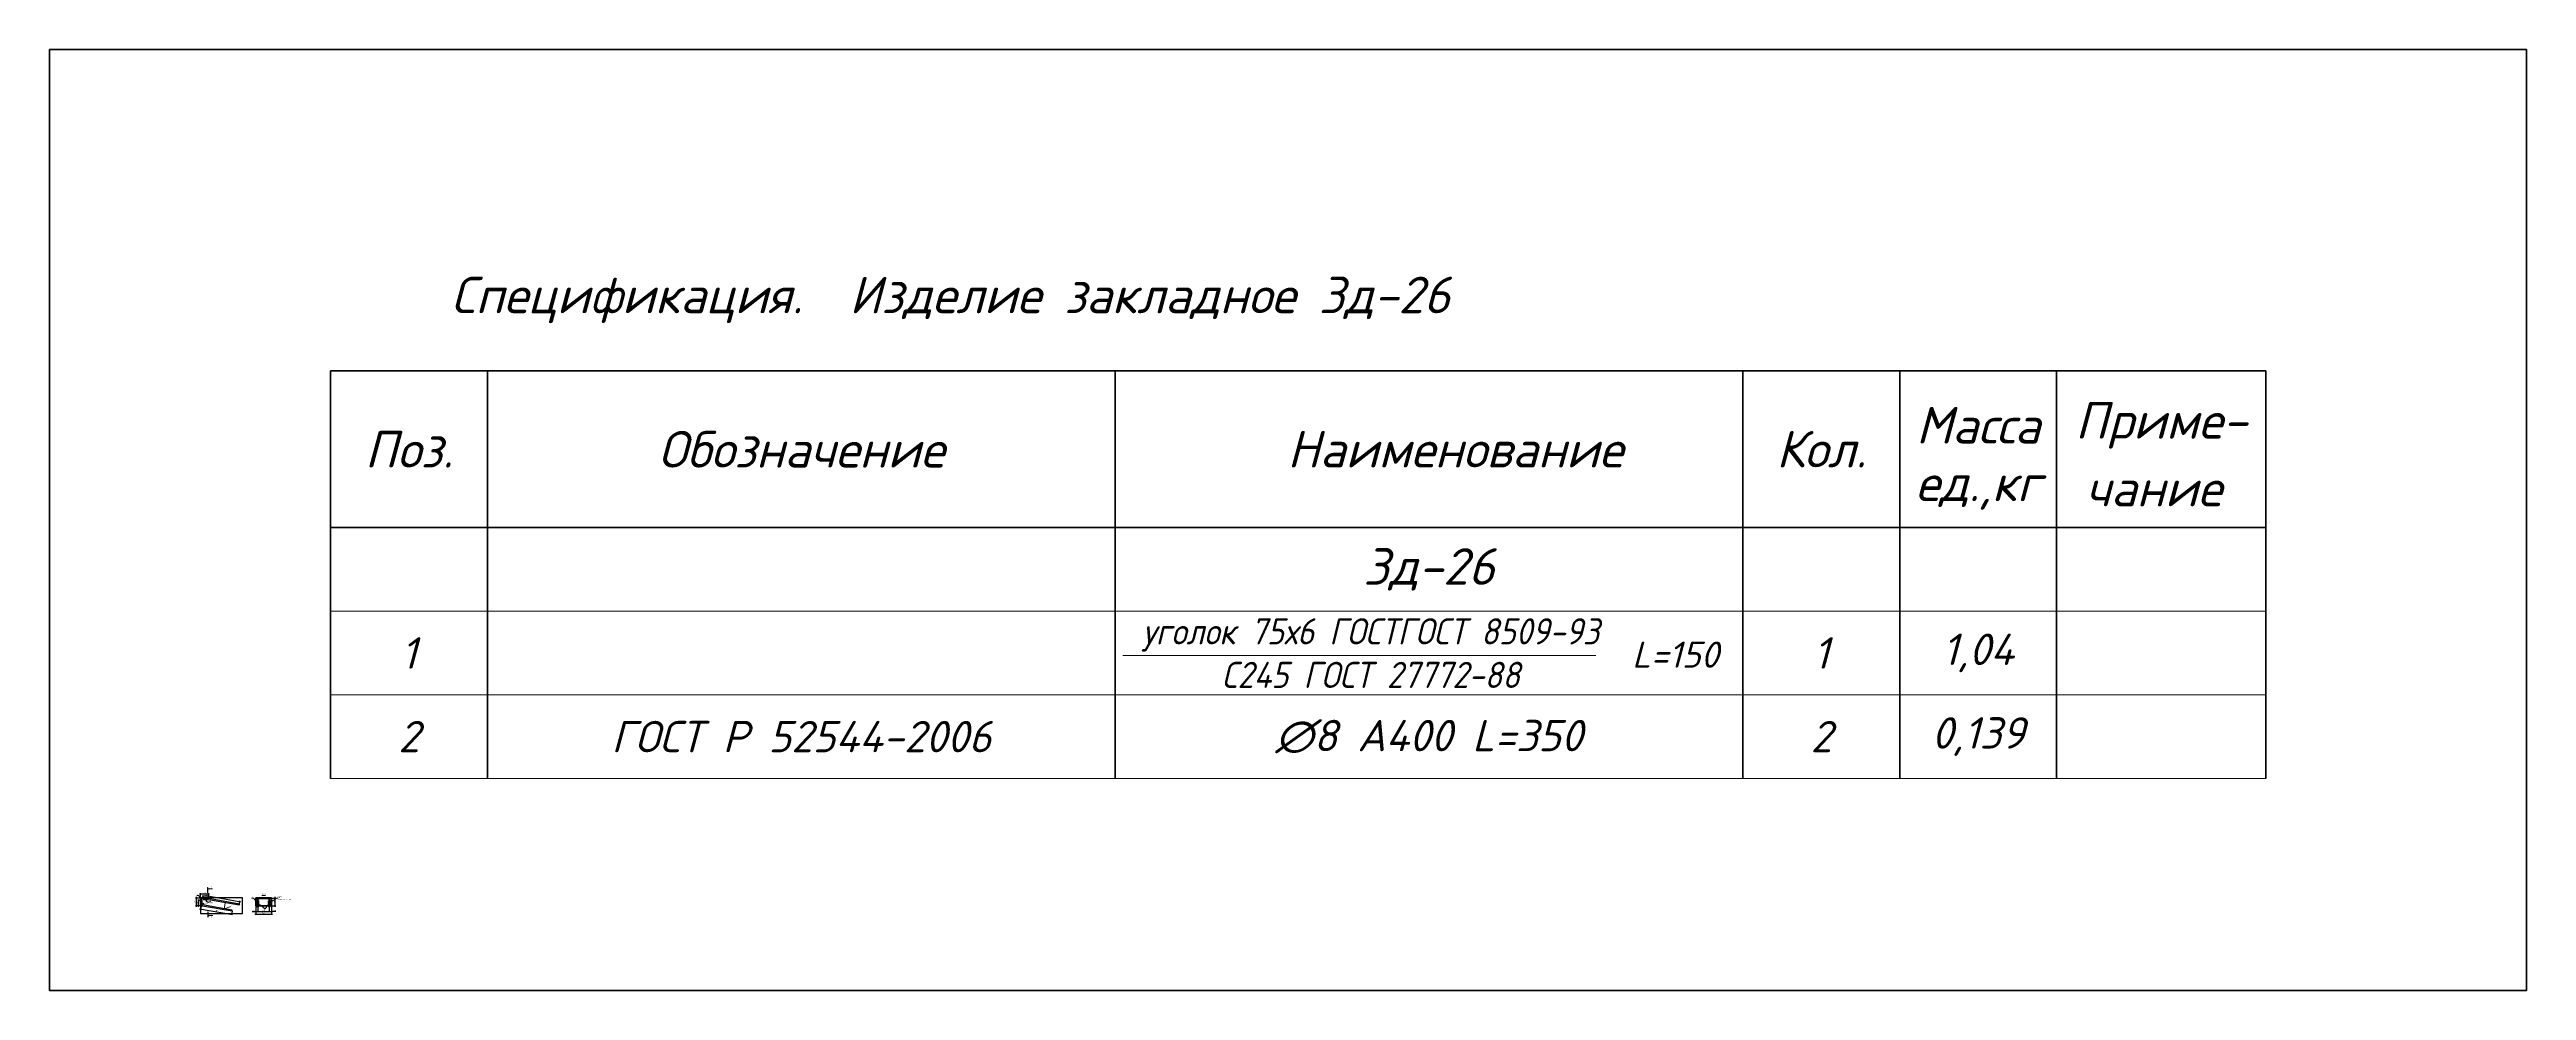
# Model space of a CAD drawing. Header units: millimetres. Extents: x -1807136 to 209800, y 0 to 410608.
# Drawn here: x 186123 to 209800, y 56757 to 65759 of the extents above; entities that cross this region are included whole.
import ezdxf
from ezdxf import colors
from ezdxf.entities.mleader import LeaderData, LeaderLine
from ezdxf.enums import TextEntityAlignment as Align
from ezdxf.math import Vec2, Vec3

# ---------------------------------------------------------------- set-up
doc = ezdxf.new("R2010")
doc.units = ezdxf.units.MM
doc.header["$PDMODE"] = 3
doc.layers.get('0').update_dxf_attribs({"lineweight": 5})
doc.layers.get('Defpoints').update_dxf_attribs({"lineweight": 0})
for name, color, linetype, lineweight in [('!!!Металл разрез', 7, 'Continuous', 35), ('#Cварка', 96, 'Continuous', 30), ('#Dimensions', 7, 'Continuous', 9), ('#Арматура', 152, 'Continuous', 30), ('k_ Размеры', 7, 'Continuous', 15), ('k_ Рамка', 252, 'Continuous', 40), ('Штриховка', 7, 'Continuous', 25)]:
    doc.layers.add(name, color=color, linetype=linetype, lineweight=lineweight)
doc.layers.add('#Hatch', color=252, linetype='Continuous', lineweight=5, true_color=0x696969)
doc.styles.add('STEP PR', font='isocpeui.ttf')
doc.dimstyles.new('SPDS', dxfattribs={"dimscale": 10, "dimtxt": 2.5, "dimasz": 2, "dimexe": 1.25, "dimexo": 0.625, "dimtad": 1, "dimdec": 0, "dimrnd": 0.001, "dimtxsty": 'STEP PR', "dimblk": 'ARCHTICK', "dimcen": 2.5, "dimdle": 2, "dimclrd": 256, "dimclre": 256, "dimclrt": 7, "dimadec": 0, "dimazin": 2, "dimtfac": 0.75, "dimtdec": 0, "dimtmove": 1, "dimatfit": 3, "dimfxl": 1, "dimtolj": 1, "dimarcsym": 1})

# ---------------------------------------------------------------- blocks, each defined once
blk = doc.blocks.new('*U197')
at = {"linetype": 'ByBlock', "ltscale": 100}
h = blk.add_hatch(color=256, dxfattribs=at)
h.dxf.hatch_style = 1
h.paths.add_polyline_path([(35, 1000), (-35, 1000), (-35, 0), (35, 0)])
h = blk.add_hatch(color=256, dxfattribs=at)
h.dxf.hatch_style = 1
h.paths.add_polyline_path([(335, 750), (335, 700), (335, 650), (35, 700)])
for p, q in [((-35, 1000), (35, 1000)), ((-35, 0), (-35, 1000)), ((35, 0), (-35, 0)), ((35, 1000), (35, 0)), ((35, 700), (335, 750)), ((35, 700), (335, 650)), ((335, 750), (335, 700)), ((335, 650), (335, 700))]:
    blk.add_line(p, q, dxfattribs=at)
at = {"linetype": 'ByBlock', "ltscale": 100, "extrusion": (0, 1, 0), "elevation": 700}
blk.add_lwpolyline([(-925, 0), (-335, 0)], dxfattribs=at)
at = {"ltscale": 100, "style": 'STEP PR'}
blk.add_attdef('Nv', text='', height=350, dxfattribs=at).set_placement((781, 790), align=Align.RIGHT)
blk = doc.blocks.new('*U198')
at = {"linetype": 'ByBlock', "ltscale": 100}
h = blk.add_hatch(color=256, dxfattribs=at)
h.dxf.hatch_style = 1
h.paths.add_polyline_path([(35, 0), (-35, 0), (-35, -1000), (35, -1000)])
h = blk.add_hatch(color=256, dxfattribs=at)
h.dxf.hatch_style = 1
h.paths.add_polyline_path([(335, -750), (335, -700), (335, -650), (35, -700)])
for p, q in [((35, 0), (-35, 0)), ((-35, 0), (-35, -1000)), ((35, -1000), (35, 0)), ((-35, -1000), (35, -1000)), ((35, -700), (335, -650)), ((35, -700), (335, -750)), ((335, -650), (335, -700)), ((335, -750), (335, -700))]:
    blk.add_line(p, q, dxfattribs=at)
at = {"linetype": 'ByBlock', "ltscale": 100, "extrusion": (0, -1, 0), "elevation": 700}
blk.add_lwpolyline([(925, 0), (335, 0)], dxfattribs=at)
at = {"ltscale": 100, "style": 'STEP PR'}
blk.add_attdef('Nv', text='', height=350, dxfattribs=at).set_placement((781, -1140), align=Align.RIGHT)
blk = doc.blocks.new('*U179')
for p, q in [((-18500, -1500), (0, -1500)), ((-18500, -3000), (-18500, -1500)), ((-17000, -3000), (-17000, -1500)), ((-11000, -3000), (-11000, -1500)), ((-5000, -3000), (-5000, -1500)), ((-3500, -3000), (-3500, -1500)), ((-2000, -3000), (-2000, -1500)), ((0, -1500), (0, -3000)), ((0, -3000), (-18500, -3000)), ((-18500, -5400), (-18500, -3000)), ((-17000, -5400), (-17000, -3000)), ((-11000, -5400), (-11000, -3000)), ((-5000, -5400), (-5000, -3000)), ((-3500, -5400), (-3500, -3000)), ((-2000, -5400), (-2000, -3000)), ((0, -5400), (0, -3000))]:
    blk.add_line(p, q)
at = {"color": 8, "lineweight": 20}
for p, q in [((0, -3800), (-18500, -3800)), ((0, -4600), (-18500, -4600)), ((0, -5400), (-18500, -5400))]:
    blk.add_line(p, q, dxfattribs=at)
at = {"style": 'STEP PR'}
for s, p in [('Масса', (-2750, -2021)), ('Приме-', (-1000, -2021)), ('Поз.', (-17750, -2250)), ('Обозначение', (-14000, -2250)), ('Наименование', (-7750, -2250)), ('Кол.', (-4250, -2250)), ('ед.,кг', (-2750, -2613)), ('чание', (-1073, -2622))]:
    blk.add_text(s, height=350, dxfattribs=at).set_placement(p, align=Align.MIDDLE)
at = {"style": 'STEP PR', "flags": 8}
blk.add_attdef('СПЕЦИФИКАЦИЯ', (-18463, -950), '', height=400, dxfattribs=at)
blk = doc.blocks.new('*U562')
at = {"color": 0, "linetype": 'ByBlock', "lineweight": -2}
for p, q in [((-75, 0), (-75, 3)), ((-75, 0), (0, 0)), ((-72, 6), (-15, 6)), ((-6, 15), (-6, 72)), ((0, 75), (-3, 75)), ((0, 0), (0, 75))]:
    blk.add_line(p, q, dxfattribs=at)
for centre, radius, start, end in [((-72, 3), 3, 90, 180), ((-15, 15), 9, 270, 0), ((-3, 72), 3, 89.9248, 180.0752)]:
    blk.add_arc(centre, radius, start, end, dxfattribs=at)
blk = doc.blocks.new('_ArchTick')
at = {"color": 0, "linetype": 'ByBlock', "const_width": 0.15}
blk.add_lwpolyline([(-0.5, -0.5), (0.5, 0.5)], dxfattribs=at)
blk = doc.blocks.new('*D563')
at = {"layer": '#Dimensions', "lineweight": -2, "transparency": 16777216}
for p, q in [((187557, 57682), (187652, 57682)), ((187567, 57645), (187567, 57688)), ((187642, 57645), (187642, 57688))]:
    blk.add_line(p, q, dxfattribs=at)
at = {"layer": 'Defpoints', "color": 0, "transparency": 16777216}
for p in [(187567, 57642), (187642, 57682), (187642, 57642)]:
    blk.add_point(p, dxfattribs=at)
at = {"layer": '#Dimensions', "lineweight": -2, "transparency": 16777216, "xscale": 10, "yscale": 10, "zscale": 10, "rotation": 180}
blk.add_blockref('_ArchTick', (187567, 57682), dxfattribs=at)
at = {"layer": '#Dimensions', "lineweight": -2, "transparency": 16777216, "xscale": 10, "yscale": 10, "zscale": 10}
blk.add_blockref('_ArchTick', (187642, 57682), dxfattribs=at)
at = {"layer": '#Dimensions', "color": 7, "transparency": 16777216, "insert": (187605, 57691), "char_height": 12.5, "attachment_point": 5, "style": 'STEP PR'}
blk.add_mtext('\\A1;75', dxfattribs=at)
blk = doc.blocks.new('*D564')
at = {"layer": '#Dimensions', "lineweight": -2, "transparency": 16777216}
for p, q in [((187564, 57642), (187518, 57642)), ((187564, 57567), (187518, 57567)), ((187524, 57652), (187524, 57557))]:
    blk.add_line(p, q, dxfattribs=at)
at = {"layer": 'Defpoints', "color": 0, "transparency": 16777216}
for p in [(187524, 57567), (187567, 57642), (187567, 57567)]:
    blk.add_point(p, dxfattribs=at)
at = {"layer": '#Dimensions', "lineweight": -2, "transparency": 16777216, "xscale": 10, "yscale": 10, "zscale": 10}
for p, rotation in [((187524, 57642), 90), ((187524, 57567), 270)]:
    blk.add_blockref('_ArchTick', p, dxfattribs=dict(at, rotation=rotation))
at = {"layer": '#Dimensions', "color": 7, "transparency": 16777216, "insert": (187515, 57605), "char_height": 12.5, "attachment_point": 5, "rotation": 90, "style": 'STEP PR'}
blk.add_mtext('\\A1;75', dxfattribs=at)
blk = doc.blocks.new('*D565')
at = {"layer": '#Dimensions', "lineweight": -2, "transparency": 16777216}
for p, q in [((187570, 57617), (187541, 57617)), ((187564, 57567), (187541, 57567)), ((187547, 57557), (187547, 57627))]:
    blk.add_line(p, q, dxfattribs=at)
at = {"layer": 'Defpoints', "color": 0, "transparency": 16777216}
for p in [(187547, 57617), (187567, 57567), (187573, 57617)]:
    blk.add_point(p, dxfattribs=at)
at = {"layer": '#Dimensions', "lineweight": -2, "transparency": 16777216, "xscale": 10, "yscale": 10, "zscale": 10}
for p, rotation in [((187547, 57617), 90), ((187547, 57567), 270)]:
    blk.add_blockref('_ArchTick', p, dxfattribs=dict(at, rotation=rotation))
at = {"layer": '#Dimensions', "color": 7, "transparency": 16777216, "insert": (187537, 57592), "char_height": 12.5, "attachment_point": 5, "rotation": 90, "style": 'STEP PR'}
blk.add_mtext('\\A1;50', dxfattribs=at)
blk = doc.blocks.new('*D566')
at = {"layer": '#Dimensions', "lineweight": -2, "transparency": 16777216}
for p, q in [((187652, 57660), (187582, 57660)), ((187592, 57639), (187592, 57666)), ((187642, 57645), (187642, 57666))]:
    blk.add_line(p, q, dxfattribs=at)
at = {"layer": 'Defpoints', "color": 0, "transparency": 16777216}
for p in [(187592, 57660), (187592, 57636), (187642, 57642)]:
    blk.add_point(p, dxfattribs=at)
at = {"layer": '#Dimensions', "lineweight": -2, "transparency": 16777216, "xscale": 10, "yscale": 10, "zscale": 10, "rotation": 180}
blk.add_blockref('_ArchTick', (187592, 57660), dxfattribs=at)
at = {"layer": '#Dimensions', "lineweight": -2, "transparency": 16777216, "xscale": 10, "yscale": 10, "zscale": 10}
blk.add_blockref('_ArchTick', (187642, 57660), dxfattribs=at)
at = {"layer": '#Dimensions', "color": 7, "transparency": 16777216, "insert": (187617, 57670), "char_height": 12.5, "attachment_point": 5, "style": 'STEP PR'}
blk.add_mtext('\\A1;50', dxfattribs=at)
blk = doc.blocks.new('*D567')
at = {"layer": '#Dimensions', "lineweight": -2, "transparency": 16777216}
for p, q in [((187557, 57538), (187873, 57485)), ((187572, 57565), (187566, 57530)), ((187868, 57515), (187862, 57480))]:
    blk.add_line(p, q, dxfattribs=at)
at = {"layer": 'Defpoints', "color": 0, "transparency": 16777216}
for p in [(187572, 57568), (187863, 57486), (187869, 57518)]:
    blk.add_point(p, dxfattribs=at)
at = {"layer": '#Dimensions', "lineweight": -2, "transparency": 16777216, "xscale": 10, "yscale": 10, "zscale": 10}
for p, rotation in [((187567, 57536), 170.4275924091207), ((187863, 57486), 350.4275924091207)]:
    blk.add_blockref('_ArchTick', p, dxfattribs=dict(at, rotation=rotation))
at = {"layer": '#Dimensions', "color": 7, "transparency": 16777216, "insert": (187717, 57521), "char_height": 12.5, "attachment_point": 5, "rotation": 350.4276, "style": 'STEP PR'}
blk.add_mtext('\\A1;300', dxfattribs=at)
blk = doc.blocks.new('*D568')
at = {"layer": '#Dimensions', "lineweight": -2, "transparency": 16777216}
for p, q in [((187635, 57662), (187952, 57606)), ((187642, 57639), (187646, 57666)), ((187938, 57587), (187943, 57614))]:
    blk.add_line(p, q, dxfattribs=at)
at = {"layer": 'Defpoints', "color": 0, "transparency": 16777216}
for p in [(187641, 57636), (187938, 57584), (187942, 57608)]:
    blk.add_point(p, dxfattribs=at)
at = {"layer": '#Dimensions', "lineweight": -2, "transparency": 16777216, "xscale": 10, "yscale": 10, "zscale": 10}
for p, rotation in [((187645, 57660), 170.0375954042704), ((187942, 57608), 350.0375954042704)]:
    blk.add_blockref('_ArchTick', p, dxfattribs=dict(at, rotation=rotation))
at = {"layer": '#Dimensions', "color": 7, "transparency": 16777216, "insert": (187795, 57643), "char_height": 12.5, "attachment_point": 5, "rotation": 350.0376, "style": 'STEP PR'}
blk.add_mtext('\\A1;300', dxfattribs=at)
blk = doc.blocks.new('*D569')
at = {"layer": '#Dimensions', "lineweight": -2, "transparency": 16777216}
for start, end in [(203.1299, 298.7672), (301.7019, 326.8716)]:
    blk.add_arc((187641, 57628), 24.9, start, end, dxfattribs=at)
at = {"layer": '#Dimensions', "transparency": 16777216}
for points in [[(187617, 57618), (187620, 57619), (187617, 57628)], [(187661, 57615), (187664, 57614), (187666, 57624)]]:
    blk.add_solid(points, dxfattribs=at)
at = {"layer": 'Defpoints', "color": 0, "transparency": 16777216}
for p in [(187592, 57628), (187628, 57608), (187641, 57628), (187641, 57628), (187936, 57576)]:
    blk.add_point(p, dxfattribs=at)
at = {"layer": '#Dimensions', "color": 7, "transparency": 16777216, "insert": (187671, 57598), "char_height": 12.5, "attachment_point": 5, "style": 'STEP PR'}
blk.add_mtext('\\A1;170°', dxfattribs=at)
blk = doc.blocks.new('*D570')
at = {"layer": '#Dimensions', "lineweight": -2, "transparency": 16777216}
blk.add_arc((187581, 57577), 17.3, 23.5674, 56.4326, dxfattribs=at)
at = {"layer": '#Dimensions', "transparency": 16777216}
for points in [[(187590, 57590), (187591, 57593), (187581, 57594)], [(187599, 57584), (187596, 57584), (187598, 57574)]]:
    blk.add_solid(points, dxfattribs=at)
at = {"layer": 'Defpoints', "color": 0, "transparency": 16777216}
for p in [(187581, 57617), (187581, 57581), (187585, 57576), (187591, 57592), (187870, 57526)]:
    blk.add_point(p, dxfattribs=at)
at = {"layer": '#Dimensions', "color": 7, "transparency": 16777216, "insert": (187619, 57587), "char_height": 12.5, "attachment_point": 5, "style": 'STEP PR'}
blk.add_mtext('\\A1;100°', dxfattribs=at)
blk = doc.blocks.new('*U55')
at = {"layer": '#Арматура', "lineweight": 0}
h = blk.add_hatch(dxfattribs=at)
h.set_pattern_fill('ANSI31', scale=1.2)
edge = h.paths.add_edge_path()
edge.add_arc((0, 6), 6, 0, 360)
blk.add_circle((0, 6), 6)
blk = doc.blocks.new('*D571')
at = {"layer": '#Dimensions', "lineweight": -2, "transparency": 16777216}
for p, q in [((188094, 57564), (188094, 57507)), ((188114, 57556), (188114, 57507)), ((188060, 57513), (188094, 57513)), ((188084, 57513), (188124, 57513))]:
    blk.add_line(p, q, dxfattribs=at)
at = {"layer": 'Defpoints', "color": 0, "transparency": 16777216}
for p in [(188094, 57567), (188114, 57559), (188114, 57513)]:
    blk.add_point(p, dxfattribs=at)
at = {"layer": '#Dimensions', "lineweight": -2, "transparency": 16777216, "xscale": 10, "yscale": 10, "zscale": 10, "rotation": 180}
blk.add_blockref('_ArchTick', (188094, 57513), dxfattribs=at)
at = {"layer": '#Dimensions', "lineweight": -2, "transparency": 16777216, "xscale": 10, "yscale": 10, "zscale": 10}
blk.add_blockref('_ArchTick', (188114, 57513), dxfattribs=at)
at = {"layer": '#Dimensions', "color": 7, "transparency": 16777216, "insert": (188072, 57522), "char_height": 12.5, "attachment_point": 5, "style": 'STEP PR'}
blk.add_mtext('\\A1;20', dxfattribs=at)
blk = doc.blocks.new('*D572')
at = {"layer": '#Dimensions', "lineweight": -2, "transparency": 16777216}
for p, q in [((188114, 57556), (188114, 57507)), ((188224, 57556), (188224, 57507)), ((188104, 57513), (188234, 57513))]:
    blk.add_line(p, q, dxfattribs=at)
at = {"layer": 'Defpoints', "color": 0, "transparency": 16777216}
for p in [(188114, 57559), (188224, 57559), (188224, 57513)]:
    blk.add_point(p, dxfattribs=at)
at = {"layer": '#Dimensions', "lineweight": -2, "transparency": 16777216, "xscale": 10, "yscale": 10, "zscale": 10, "rotation": 180}
blk.add_blockref('_ArchTick', (188114, 57513), dxfattribs=at)
at = {"layer": '#Dimensions', "lineweight": -2, "transparency": 16777216, "xscale": 10, "yscale": 10, "zscale": 10}
blk.add_blockref('_ArchTick', (188224, 57513), dxfattribs=at)
at = {"layer": '#Dimensions', "color": 7, "transparency": 16777216, "insert": (188169, 57522), "char_height": 12.5, "attachment_point": 5, "style": 'STEP PR'}
blk.add_mtext('\\A1;110', dxfattribs=at)
blk = doc.blocks.new('*D573')
at = {"layer": '#Dimensions', "lineweight": -2, "transparency": 16777216}
for p, q in [((188224, 57556), (188224, 57507)), ((188244, 57564), (188244, 57507)), ((188214, 57513), (188254, 57513)), ((188286, 57513), (188244, 57513))]:
    blk.add_line(p, q, dxfattribs=at)
at = {"layer": 'Defpoints', "color": 0, "transparency": 16777216}
for p in [(188224, 57559), (188244, 57567), (188244, 57513)]:
    blk.add_point(p, dxfattribs=at)
at = {"layer": '#Dimensions', "lineweight": -2, "transparency": 16777216, "xscale": 10, "yscale": 10, "zscale": 10, "rotation": 180}
blk.add_blockref('_ArchTick', (188224, 57513), dxfattribs=at)
at = {"layer": '#Dimensions', "lineweight": -2, "transparency": 16777216, "xscale": 10, "yscale": 10, "zscale": 10}
blk.add_blockref('_ArchTick', (188244, 57513), dxfattribs=at)
at = {"layer": '#Dimensions', "color": 7, "transparency": 16777216, "insert": (188274, 57522), "char_height": 12.5, "attachment_point": 5, "style": 'STEP PR'}
blk.add_mtext('\\A1;20', dxfattribs=at)
blk = doc.blocks.new('*D574')
at = {"layer": '#Dimensions', "lineweight": -2, "transparency": 16777216}
for p, q in [((188094, 57564), (188094, 57481)), ((188244, 57564), (188244, 57481)), ((188084, 57487), (188254, 57487))]:
    blk.add_line(p, q, dxfattribs=at)
at = {"layer": 'Defpoints', "color": 0, "transparency": 16777216}
for p in [(188094, 57567), (188244, 57567), (188244, 57487)]:
    blk.add_point(p, dxfattribs=at)
at = {"layer": '#Dimensions', "lineweight": -2, "transparency": 16777216, "xscale": 10, "yscale": 10, "zscale": 10, "rotation": 180}
blk.add_blockref('_ArchTick', (188094, 57487), dxfattribs=at)
at = {"layer": '#Dimensions', "lineweight": -2, "transparency": 16777216, "xscale": 10, "yscale": 10, "zscale": 10}
blk.add_blockref('_ArchTick', (188244, 57487), dxfattribs=at)
at = {"layer": '#Dimensions', "color": 7, "transparency": 16777216, "insert": (188169, 57497), "char_height": 12.5, "attachment_point": 5, "style": 'STEP PR'}
blk.add_mtext('\\A1;150', dxfattribs=at)
blk = doc.blocks.new('*D575')
at = {"layer": '#Dimensions', "lineweight": -2, "transparency": 16777216}
for p, q in [((188247, 57642), (188286, 57642)), ((188247, 57567), (188286, 57567)), ((188279, 57557), (188279, 57652))]:
    blk.add_line(p, q, dxfattribs=at)
at = {"layer": 'Defpoints', "color": 0, "transparency": 16777216}
for p in [(188244, 57642), (188244, 57567), (188279, 57642)]:
    blk.add_point(p, dxfattribs=at)
at = {"layer": '#Dimensions', "lineweight": -2, "transparency": 16777216, "xscale": 10, "yscale": 10, "zscale": 10}
for p, rotation in [((188279, 57642), 90), ((188279, 57567), 270)]:
    blk.add_blockref('_ArchTick', p, dxfattribs=dict(at, rotation=rotation))
at = {"layer": '#Dimensions', "color": 7, "transparency": 16777216, "insert": (188271, 57600), "char_height": 12.5, "attachment_point": 5, "rotation": 90, "style": 'STEP PR'}
blk.add_mtext('\\A1;75', dxfattribs=at)
blk = doc.blocks.new('*U576')
for p, q in [((-0.5, 0.5), (0.5, -0.5)), ((0.5, 0.5), (-0.5, -0.5)), ((1.5, 0.5), (2.5, -0.5)), ((2.5, 0.5), (1.5, -0.5)), ((3.5, 0.5), (4.5, -0.5)), ((4.5, 0.5), (3.5, -0.5)), ((5.5, 0.5), (6.5, -0.5)), ((6.5, 0.5), (5.5, -0.5)), ((7.5, 0.5), (8.5, -0.5)), ((8.5, 0.5), (7.5, -0.5)), ((9.5, 0.5), (10.5, -0.5)), ((10.5, 0.5), (9.5, -0.5))]:
    blk.add_line(p, q)

msp = doc.modelspace()

# ---------------------------------------------------------------- hatches: boundary and pattern name
at = {"layer": '#Hatch'}
h = msp.add_hatch(dxfattribs=at)
h.set_pattern_fill('ANSI31', color=256)
h.paths.add_polyline_path([(188243.85956, 57642.3449), (188093.85956, 57642.3449), (188093.85956, 57636.3449), (188243.85956, 57636.3449)])

# ---------------------------------------------------------------- linework, layer by layer
at = {"layer": '!!!Металл разрез'}
for points in [[(188093.85956, 57642.3449), (188243.85956, 57642.3449)], [(188093.85956, 57642.3449), (188093.85956, 57567.3449), (188107.85956, 57567.3449)], [(188093.85956, 57636.3449), (188243.85956, 57636.3449)], [(188119.85956, 57567.3449), (188217.85956, 57567.3449)], [(188229.85956, 57567.3449), (188243.85956, 57567.3449), (188243.85956, 57642.3449)]]:
    msp.add_lwpolyline(points, dxfattribs=at)
at = {"layer": '#Арматура'}
for points in [[(187581.35299, 57617.3449), (187573.35299, 57617.3449), (187573.35299, 57581.2532, 0.3639702343), (187584.09556, 57568.4507), (187868.79531, 57518.25045)], [(187870.1845, 57526.12891), (187585.48475, 57576.32916, -0.3639702343), (187581.35299, 57581.2532), (187581.35299, 57617.3449)], [(187937.53861, 57584.27291), (187643.34373, 57636.1474, 0.0436609429), (187641.0863, 57636.3449), (187592.35299, 57636.3449), (187592.35299, 57628.3449), (187641.47867, 57628.3449), (187936.02328, 57576.41669), (187937.53861, 57584.27291), (187936.02328, 57576.41669)]]:
    msp.add_lwpolyline(points, format="xyb", dxfattribs=at)
for points in [[(188107.85956, 57617.3449), (188107.85956, 57559.26592)], [(188107.85956, 57617.3449), (188119.85956, 57617.3449), (188119.85956, 57559.26592)], [(188119.85956, 57617.3449), (188119.85956, 57559.26592)], [(188217.85956, 57617.3449), (188217.85956, 57559.26592)], [(188229.85956, 57617.3449), (188217.85956, 57617.3449), (188217.85956, 57559.26592)], [(188229.85956, 57617.3449), (188229.85956, 57559.26592)], [(187868.79531, 57518.25045), (187870.1845, 57526.12891)]]:
    msp.add_lwpolyline(points, dxfattribs=at)
at = {"color": 3, "lineweight": 40}
msp.add_lwpolyline([(186123.10843, 65759.17017), (209799.55529, 65759.17017), (209799.55529, 56757.24038), (186123.10843, 56757.24038)], close=True, dxfattribs=at)
msp.add_lwpolyline([(196383.56709, 59961.42403), (200903.7466, 59961.42403)])
at = {"layer": 'Штриховка'}
msp.add_lwpolyline([(187567.35299, 57642.3449), (187567.35299, 57492.3449), (187967.35299, 57492.3449), (187967.35299, 57642.3449)], close=True, dxfattribs=at)
msp.add_lwpolyline([(187573.35299, 57627.3449), (187573.35299, 57570.3449)], dxfattribs=at)

# ---------------------------------------------------------------- block references
at = {"layer": '!!!Металл разрез', "rotation": 180}
msp.add_blockref('*U562', (187567.35299, 57642.3449), dxfattribs=at)
at = {"layer": '#Cварка', "yscale": -4, "zscale": -4}
for p, xscale, rotation in [((188105.85956, 57574.41208), -4, 270), ((188121.85956, 57574.41208), 4, 90.00000000000001), ((188215.85956, 57574.41208), -4, 270), ((188231.85956, 57574.41208), 4, 90.00000000000001)]:
    msp.add_blockref('*U576', p, dxfattribs=dict(at, xscale=xscale, rotation=rotation))
at = {"layer": '#Арматура', "rotation": 90.00000000000001}
for p in [(188119.85956, 57630.3449), (188119.85956, 57559.26592)]:
    msp.add_blockref('*U55', p, dxfattribs=at)
at = {"layer": '#Арматура', "xscale": -1, "rotation": 270}
for p in [(188217.85956, 57630.3449), (188217.85956, 57559.26592)]:
    msp.add_blockref('*U55', p, dxfattribs=at)
ref = msp.add_blockref('*U197', (187633.74497, 57693.96612), dxfattribs=dict(xscale=0.05, yscale=0.05, zscale=0.05))
ref.add_attrib('Nv', '1', dxfattribs={"ltscale": 100, "height": 17.5, "style": 'STEP PR'}).set_placement((187670.57602, 57733.46679), align=Align.RIGHT)
ref = msp.add_blockref('*U198', (187637.76189, 57510.26708), dxfattribs=dict(xscale=0.05, yscale=0.05, zscale=0.05))
ref.add_attrib('Nv', '1', dxfattribs={"ltscale": 100, "height": 17.5, "style": 'STEP PR'}).set_placement((187674.59294, 57453.26641), align=Align.RIGHT)
at = {"layer": 'k_ Рамка'}
ref = msp.add_blockref('*U179', (207308.52028, 64185.93479), dxfattribs=at)
ref.add_attrib('СПЕЦИФИКАЦИЯ', '     Спецификация.  Изделие закладное Зд-26', (188845.91456, 63236.19959), dxfattribs={"layer": '0', "height": 350, "style": 'STEP PR'})

# ---------------------------------------------------------------- texts
at = {"attachment_point": 5, "style": 'STEP PR'}
for s, insert, char_height, width in [('{\\W0.9;уголок 75х6 ГОСТГОСТ 8509-93\\PС245 ГОСТ 27772-88}', (198753.70133, 59984.80342), 250, 6000), ('1,04', (204558.52028, 59986.19614), 300, 1535.1078645), ('1', (189558.52028, 59986.19614), 300, 1535.1078645), ('1', (203058.52028, 59986.19614), 300, 1535.1078645), ('2', (189558.52028, 59186.19614), 300, 1535.1078645), ('ГОСТ Р 52544-2006', (193308.52028, 59186.19614), 300, 6000), ('∅8 A400 L=350', (199308.52028, 59186.19614), 300, 6000), ('2', (203058.52028, 59186.19614), 300, 1535.1078645), ('\\pt1500;0,139', (204558.52028, 59186.19614), 300, 1535.1078645)]:
    msp.add_mtext(s, dxfattribs=dict(at, insert=insert, char_height=char_height, width=width))
at = {"insert": (201664.05868, 59970.34814), "char_height": 250, "attachment_point": 5, "style": 'STEP PR'}
msp.add_mtext('L=150', dxfattribs=at)
at = {"layer": 'k_ Размеры', "insert": (188169.53673, 57677.46064), "char_height": 17.5, "attachment_point": 5, "style": 'STEP PR'}
msp.add_mtext('\\A1;{\\L1-1}', dxfattribs=at)
at = {"layer": 'k_ Рамка', "insert": (199308.52028, 60785.93479), "char_height": 350, "width": 6000, "attachment_point": 5, "line_spacing_factor": 0.96, "style": 'STEP PR'}
msp.add_mtext('{\\fISOCPEUR|b1|i1|c204|p34;Зд-26}', dxfattribs=at)

# ---------------------------------------------------------------- dimensions: what is measured, and where the dimension line sits
at = {"layer": '#Dimensions'}
for base, p1, p2, picture, middle in [((187524.13527, 57567.3449), (187567.35299, 57642.3449), (187567.35299, 57567.3449), '*D564', (187514.67977, 57604.8449)), ((187546.86461, 57617.3449), (187567.35299, 57567.3449), (187573.35299, 57617.3449), '*D565', (187537.48961, 57592.3449))]:
    dim = msp.add_linear_dim(base=base, p1=p1, p2=p2, angle=90, dimstyle='SPDS', override={"dimscale": 5}, dxfattribs=at)
    dim.commit()
    dim.dimension.update_dxf_attribs({"geometry": picture, "text_midpoint": middle})
for p1, p2, distance, picture, middle in [((187572.47546, 57568.22243), (187868.79531, 57518.25045), -32.29089, '*D567', (187716.82461, 57520.63963)), ((187641.0863, 57636.3449), (187937.53861, 57584.27291), 24.19038, '*D568', (187795.11934, 57643.36817))]:
    dim = msp.add_aligned_dim(p1=p1, p2=p2, distance=distance, dimstyle='SPDS', override={"dimscale": 5, "dimrnd": 5}, dxfattribs=at)
    dim.commit()
    dim.dimension.update_dxf_attribs({"geometry": picture, "text_midpoint": middle})
for base, p1, p2, picture, middle in [((187642.35299, 57681.99366), (187567.35299, 57642.3449), (187642.35299, 57642.3449), '*D563', (187604.85299, 57691.44915)), ((187592.35299, 57660.17053), (187642.35299, 57642.3449), (187592.35299, 57636.3449), '*D566', (187617.35299, 57669.54553)), ((188243.85956, 57487.42223), (188093.85956, 57567.3449), (188243.85956, 57567.3449), '*D574', (188168.85956, 57496.79723)), ((188223.85956, 57512.96901), (188113.85956, 57559.26592), (188223.85956, 57559.26592), '*D572', (188168.85956, 57522.34401))]:
    dim = msp.add_linear_dim(base=base, p1=p1, p2=p2, dimstyle='SPDS', override={"dimscale": 5}, dxfattribs=at)
    dim.commit()
    dim.dimension.update_dxf_attribs({"geometry": picture, "text_midpoint": middle})
for base, line1, line2, picture, middle in [((187590.86799, 57591.52457), ((187870.1845, 57526.12891), (187585.48475, 57576.32916)), ((187581.35299, 57581.2532), (187581.35299, 57617.3449)), '*D570', (187618.6886, 57587.16939)), ((187627.77391, 57607.50744), ((187641.47867, 57628.3449), (187936.02328, 57576.41669)), ((187592.35299, 57628.3449), (187641.47867, 57628.3449)), '*D569', (187671.26059, 57597.67034))]:
    dim = msp.add_angular_dim_2l(base=base, line1=line1, line2=line2, dimstyle='SPDS', override={"dimscale": 5, "dimsah": 1}, dxfattribs=at)
    dim.commit()
    dim.dimension.update_dxf_attribs({"geometry": picture, "text_midpoint": middle, "dimtype": 162})
for base, p1, p2, picture, middle in [((188113.85956, 57512.96901), (188093.85956, 57567.3449), (188113.85956, 57559.26592), '*D571', (188071.78703, 57512.96901)), ((188243.85956, 57512.96901), (188223.85956, 57559.26592), (188243.85956, 57567.3449), '*D573', (188274.19492, 57512.96901))]:
    dim = msp.add_linear_dim(base=base, p1=p1, p2=p2, dimstyle='SPDS', override={"dimscale": 5}, dxfattribs=at)
    dim.commit()
    dim.dimension.update_dxf_attribs({"geometry": picture, "text_midpoint": middle, "dimtype": 160})
dim = msp.add_linear_dim(base=(188279.29059, 57642.3449), p1=(188243.85956, 57567.3449), p2=(188243.85956, 57642.3449), angle=90, dimstyle='SPDS', override={"dimscale": 5}, dxfattribs=at)
dim.commit()
dim.dimension.update_dxf_attribs({"geometry": '*D575', "text_midpoint": (188280.18674, 57600.35105), "dimtype": 160})

# ---------------------------------------------------------------- leaders
at = {"layer": 'k_ Размеры'}
ml = msp.add_multileader_mtext('Standard', dxfattribs=at)
ml.set_content('\\A1; 1', color=256, style='STEP PR')
ml.set_leader_properties(color=256, linetype='ByLayer', lineweight=-1)
ml.build(insert=Vec2(0, 0))
ml.multileader.update_dxf_attribs({"text_left_attachment_type": 6, "text_right_attachment_type": 6, "dogleg_length": 0, "arrow_head_size": 12.5, "scale": 0.05})
ctx = ml.context
ctx.base_point, ctx.scale, ctx.char_height, ctx.arrow_head_size, ctx.landing_gap_size, ctx.plane_origin = Vec3(187522.50998, 57667.2168), 0.05, 12, 12.5, 5, Vec3(195587.90182, 49998.81561)
ctx.left_attachment, ctx.right_attachment = 6, 6
notes = []
notes.append((ctx, [(1, (1, 1, 0), (187547.96452, 57667.2168), (-1, 0), 0, [(2, [(187571.6016, 57638.20186)], 0, [])])]))
ctx.mtext.insert, ctx.mtext.rotation, ctx.mtext.flow_direction = Vec3(187527.50998, 57681.6168), 6.2831853072, 5
ml = msp.add_multileader_mtext('Standard', dxfattribs=at)
ml.set_content('\\A1; 2    ', color=256, style='STEP PR')
ml.set_leader_properties(color=256, linetype='ByLayer', lineweight=-1)
ml.build(insert=Vec2(0, 0))
ml.multileader.update_dxf_attribs({"text_left_attachment_type": 6, "text_right_attachment_type": 6, "dogleg_length": 0, "arrow_head_size": 12.5, "scale": 0.05})
ctx = ml.context
ctx.base_point, ctx.scale, ctx.char_height, ctx.arrow_head_size, ctx.landing_gap_size, ctx.plane_origin = Vec3(187846.06667, 57556.67762), 0.05, 12, 12.5, 5, Vec3(195849.58261, 49841.95021)
ctx.left_attachment, ctx.right_attachment = 6, 6
notes.append((ctx, [(0, (1, 1, 0), (187846.06667, 57556.67762), (1, 0), 0, [(2, [(187802.23735, 57603.97088), (187793.63269, 57539.62706)], 0, [])])]))
ctx.mtext.insert, ctx.mtext.rotation, ctx.mtext.width, ctx.mtext.defined_height, ctx.mtext.flow_direction = Vec3(187851.06667, 57571.07762), 6.2831853072, 30.8796619, 14.4, 5
ml = msp.add_multileader_mtext('Standard', dxfattribs=at)
ml.set_content('\\A1; 1', color=256, style='STEP PR')
ml.set_leader_properties(color=256, linetype='ByLayer', lineweight=-1)
ml.build(insert=Vec2(0, 0))
ml.multileader.update_dxf_attribs({"text_left_attachment_type": 6, "text_right_attachment_type": 6, "dogleg_length": 0, "arrow_head_size": 12.5, "scale": 0.05})
ctx = ml.context
ctx.base_point, ctx.scale, ctx.char_height, ctx.arrow_head_size, ctx.landing_gap_size, ctx.plane_origin = Vec3(188046.6224, 57639.34239), 0.05, 12, 12.5, 5, Vec3(196112.01424, 49970.9412)
ctx.left_attachment, ctx.right_attachment = 6, 6
notes.append((ctx, [(1, (1, 1, 0), (188072.07695, 57639.34239), (-1, 0), 0, [(2, [(188095.71402, 57610.32745)], 0, [])])]))
ctx.mtext.insert, ctx.mtext.rotation, ctx.mtext.flow_direction = Vec3(188051.6224, 57653.74239), 6.2831853072, 5
ml = msp.add_multileader_mtext('Standard', dxfattribs=at)
ml.set_content('\\A1; 2    ', color=256, style='STEP PR')
ml.set_leader_properties(color=256, linetype='ByLayer', lineweight=-1)
ml.build(insert=Vec2(0, 0))
ml.multileader.update_dxf_attribs({"text_left_attachment_type": 6, "text_right_attachment_type": 6, "dogleg_length": 0, "arrow_head_size": 12.5, "scale": 0.05})
ctx = ml.context
ctx.base_point, ctx.scale, ctx.char_height, ctx.arrow_head_size, ctx.landing_gap_size, ctx.plane_origin = Vec3(188156.52213, 57537.30111), 0.05, 12, 12.5, 5, Vec3(196192.25914, 49835.91532)
ctx.left_attachment, ctx.right_attachment = 6, 6
notes.append((ctx, [(1, (1, 1, 0), (188183.92213, 57537.30111), (-1, 0), 0, [(2, [(188119.85956, 57588.30541)], 0, []), (1, [(188218.25784, 57582.5772)], 0, [])])]))
ctx.mtext.insert, ctx.mtext.rotation, ctx.mtext.width, ctx.mtext.defined_height, ctx.mtext.flow_direction = Vec3(188161.52213, 57551.70111), 6.2831853072, 78.7598052, 14.4, 5
ml = msp.add_multileader_mtext('Standard', dxfattribs=at)
ml.set_content('\\A1; {\\A0;ГОСТ 14098-14-Н1-Рш }', color=256, style='STEP PR')
ml.set_leader_properties(color=256, linetype='ByLayer', lineweight=-1)
ml.build(insert=Vec2(0, 0))
ml.multileader.update_dxf_attribs({"text_left_attachment_type": 6, "text_right_attachment_type": 6, "dogleg_length": 0, "arrow_head_size": 12.5, "scale": 0.05})
ctx = ml.context
ctx.base_point, ctx.scale, ctx.char_height, ctx.arrow_head_size, ctx.landing_gap_size, ctx.plane_origin = Vec3(188295.74702, 57639.69993), 0.05, 12, 12.5, 5, Vec3(196368.96889, 49952.14843)
ctx.left_attachment, ctx.right_attachment = 6, 6
notes.append((ctx, [(0, (1, 1, 0), (188295.74702, 57639.69993), (1, 0), 0, [(2, [(188232.16864, 57598.31575)], 0, [])])]))
ctx.mtext.insert, ctx.mtext.rotation, ctx.mtext.width, ctx.mtext.defined_height, ctx.mtext.flow_direction = Vec3(188300.74702, 57654.09993), 6.2831853072, 131.076584, 44.53754, 5
for ctx, leaders in notes:
    for number, flags, end, landing, length, lines in leaders:
        leader = LeaderData()
        leader.index, (leader.has_last_leader_line, leader.has_dogleg_vector, leader.attachment_direction) = number, flags
        leader.last_leader_point, leader.dogleg_vector, leader.dogleg_length = Vec3(end), Vec3(landing), length
        for number, points, colour, breaks in lines:
            line = LeaderLine()
            line.index, line.vertices, line.color, line.breaks = number, Vec3.list(points), colors.encode_raw_color(colour), breaks
            leader.lines.append(line)
        ctx.leaders.append(leader)

doc.saveas('drawing.dxf')
